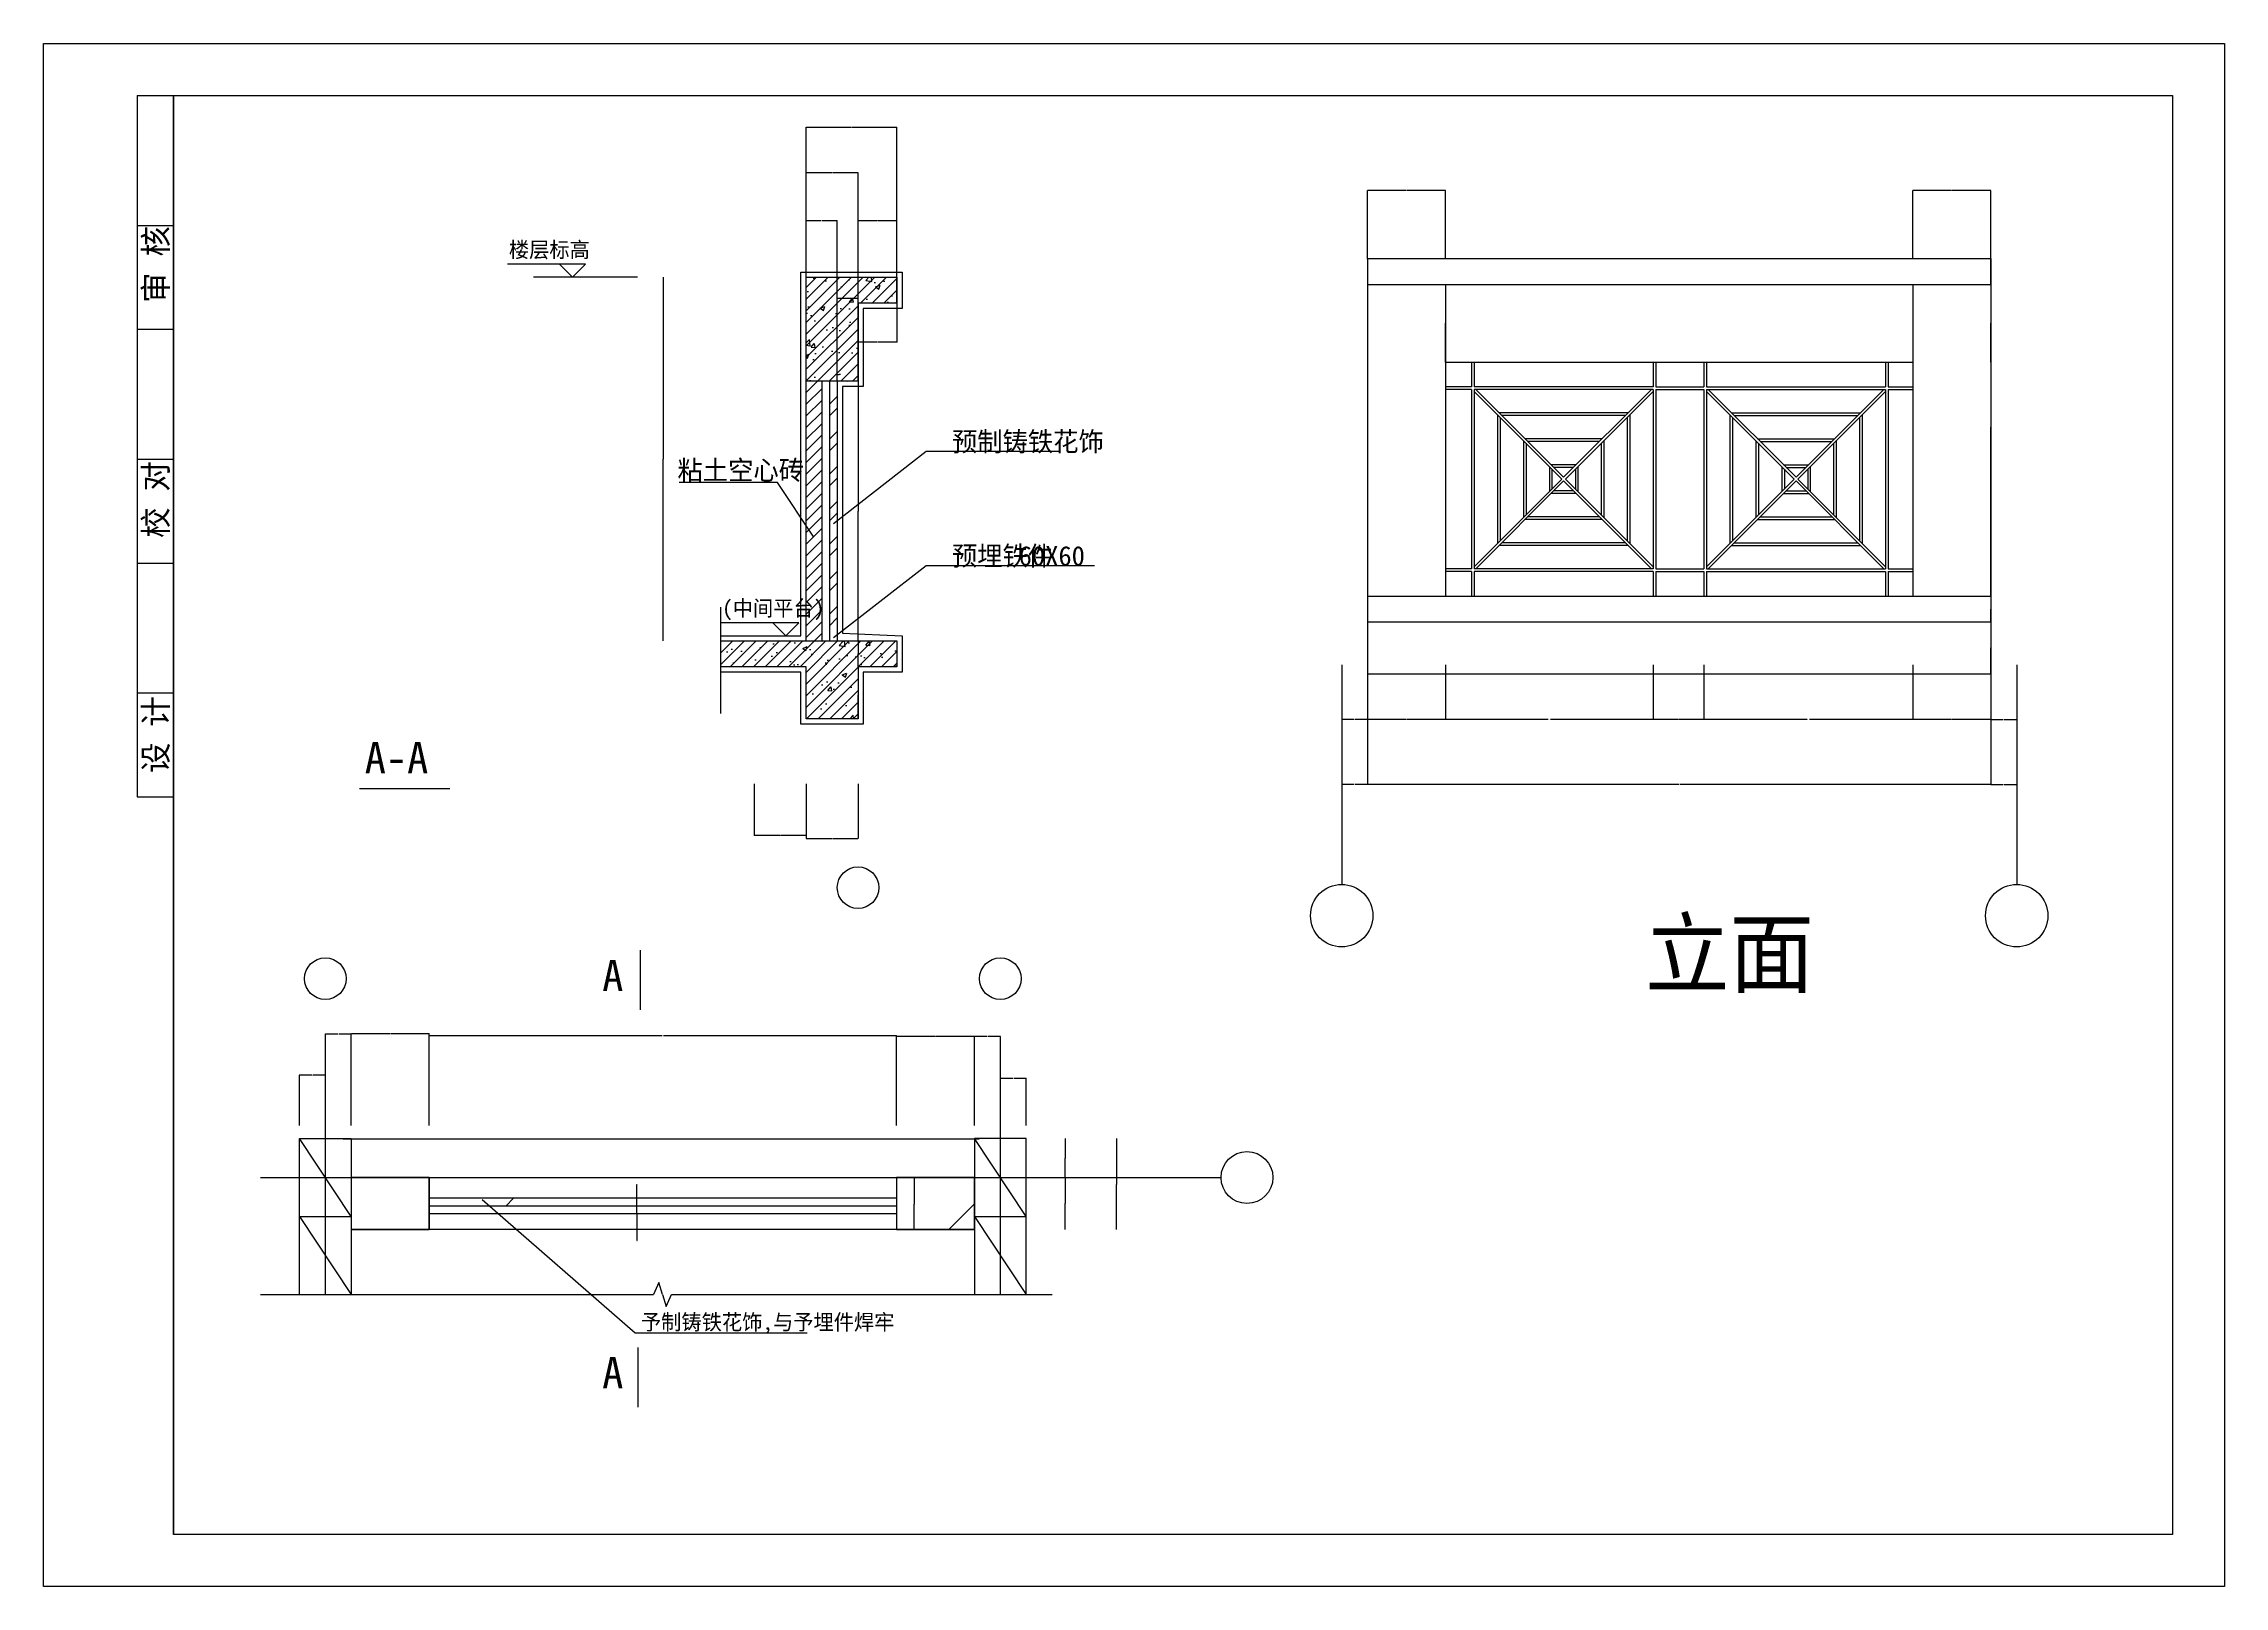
# Model space of a CAD drawing. Header units: metres. Extents: x -304948 to -288070, y -1095 to 10857.
# Drawn here: x -304944 to -296544, y -1095 to 4845 of the extents above; entities that cross this region are included whole.
import ezdxf

# ---------------------------------------------------------------- set-up
doc = ezdxf.new("R2010")
doc.units = ezdxf.units.M
for name, color, linetype in [('A', 230, 'Continuous'), ('AXIS', 3, 'Continuous'), ('DIM', 3, 'Continuous'), ('LAYER1', 7, 'Continuous'), ('LINE', 2, 'Continuous'), ('TK', 143, 'Continuous'), ('WALL', 7, 'Continuous'), ('WALL1', 2, 'Continuous')]:
    doc.layers.add(name, color=color, linetype=linetype)
doc.dimstyles.get("Standard").update_dxf_attribs({"dimtxt": 2.5, "dimasz": 2.5, "dimexe": 1.25, "dimexo": 0.625, "dimtad": 1, "dimcen": 2.5, "dimazin": 3, "dimtfac": 1, "dimtmove": 0, "dimatfit": 3})

# ---------------------------------------------------------------- blocks, each defined once
blk = doc.blocks.new('*D117')
for p, q in [((-302206.84, 1995.39), (-302206.84, 1796.59)), ((-302006.84, 1995.39), (-302006.84, 1796.59)), ((-302108.34, 1796.59), (-302207.09, 1796.59)), ((-302006.59, 1796.59), (-302105.34, 1796.59))]:
    blk.add_line(p, q)
at = {"layer": 'Defpoints'}
for p in [(-302206.84, 1995.39), (-302006.84, 1995.39), (-302006.84, 1796.59)]:
    blk.add_point(p, dxfattribs=at)
at = {"layer": 'DIM', "insert": (-302106.84, 1796.59), "char_height": 1, "attachment_point": 5}
blk.add_mtext('200', dxfattribs=at)
blk = doc.blocks.new('*D118')
for p, q in [((-303910.15, 873.7), (-303958.9, 873.7)), ((-303958.65, 679.21), (-303958.65, 873.7)), ((-303858.4, 873.7), (-303907.15, 873.7)), ((-303858.65, 679.21), (-303858.65, 873.7))]:
    blk.add_line(p, q)
at = {"layer": 'Defpoints'}
for p in [(-303858.65, 873.7), (-303958.65, 679.21), (-303858.65, 679.21)]:
    blk.add_point(p, dxfattribs=at)
at = {"layer": 'DIM', "insert": (-303908.65, 873.7), "char_height": 1, "attachment_point": 5}
blk.add_mtext('100', dxfattribs=at)
blk = doc.blocks.new('*D119')
for p, q in [((-303858.65, 679.21), (-303858.65, 1032.5)), ((-303858.4, 1032.5), (-303810.15, 1032.5)), ((-303807.15, 1032.5), (-303758.9, 1032.5)), ((-303758.65, 679.21), (-303758.65, 1032.5))]:
    blk.add_line(p, q)
at = {"layer": 'Defpoints'}
for p in [(-303858.65, 1032.5), (-303858.65, 679.21), (-303758.65, 679.21)]:
    blk.add_point(p, dxfattribs=at)
at = {"layer": 'DIM', "insert": (-303808.65, 1032.5), "char_height": 1, "attachment_point": 5}
blk.add_mtext('100', dxfattribs=at)
blk = doc.blocks.new('*D120')
for p, q in [((-303758.65, 679.21), (-303758.65, 1033.5)), ((-303758.4, 1033.5), (-303610.15, 1033.5)), ((-303607.15, 1033.5), (-303458.9, 1033.5)), ((-303458.65, 679.21), (-303458.65, 1033.5))]:
    blk.add_line(p, q)
at = {"layer": 'Defpoints'}
for p in [(-303758.65, 1033.5), (-303758.65, 679.21), (-303458.65, 679.21)]:
    blk.add_point(p, dxfattribs=at)
at = {"layer": 'DIM', "insert": (-303608.65, 1033.5), "char_height": 1, "attachment_point": 5}
blk.add_mtext('300', dxfattribs=at)
blk = doc.blocks.new('*D121')
for p, q in [((-303458.65, 679.21), (-303458.65, 1026.08)), ((-303458.4, 1026.08), (-302560.65, 1026.08)), ((-302556.65, 1026.08), (-301658.9, 1026.08)), ((-301658.65, 679.21), (-301658.65, 1026.08))]:
    blk.add_line(p, q)
at = {"layer": 'Defpoints'}
for p in [(-303458.65, 1026.08), (-303458.65, 679.21), (-301658.65, 679.21)]:
    blk.add_point(p, dxfattribs=at)
at = {"layer": 'DIM', "insert": (-302558.65, 1026.08), "char_height": 1, "attachment_point": 5}
blk.add_mtext('1800', dxfattribs=at)
blk = doc.blocks.new('*D122')
for p, q in [((-301510.15, 1022.37), (-301658.9, 1022.37)), ((-301658.65, 679.21), (-301658.65, 1022.37)), ((-301358.4, 1022.37), (-301507.15, 1022.37)), ((-301358.65, 679.21), (-301358.65, 1022.37))]:
    blk.add_line(p, q)
at = {"layer": 'Defpoints'}
for p in [(-301358.65, 1022.37), (-301658.65, 679.21), (-301358.65, 679.21)]:
    blk.add_point(p, dxfattribs=at)
at = {"layer": 'DIM', "insert": (-301508.65, 1022.37), "char_height": 1, "attachment_point": 5}
blk.add_mtext('300', dxfattribs=at)
blk = doc.blocks.new('*D123')
for p, q in [((-301310.15, 1022.6), (-301358.9, 1022.6)), ((-301358.65, 679.21), (-301358.65, 1022.6)), ((-301258.4, 1022.6), (-301307.15, 1022.6)), ((-301258.65, 679.21), (-301258.65, 1022.6))]:
    blk.add_line(p, q)
at = {"layer": 'Defpoints'}
for p in [(-301258.65, 1022.6), (-301358.65, 679.21), (-301258.65, 679.21)]:
    blk.add_point(p, dxfattribs=at)
at = {"layer": 'DIM', "insert": (-301308.65, 1022.6), "char_height": 1, "attachment_point": 5}
blk.add_mtext('100', dxfattribs=at)
blk = doc.blocks.new('*D124')
for p, q in [((-301258.65, 679.21), (-301258.65, 861.58)), ((-301258.4, 861.58), (-301210.15, 861.58)), ((-301207.15, 861.58), (-301158.9, 861.58)), ((-301158.65, 679.21), (-301158.65, 861.58))]:
    blk.add_line(p, q)
at = {"layer": 'Defpoints'}
for p in [(-301258.65, 861.58), (-301258.65, 679.21), (-301158.65, 679.21)]:
    blk.add_point(p, dxfattribs=at)
at = {"layer": 'DIM', "insert": (-301208.65, 861.58), "char_height": 1, "attachment_point": 5}
blk.add_mtext('100', dxfattribs=at)
blk = doc.blocks.new('*D125')
for p, q in [((-301008.65, 629.21), (-301008.65, 554.21)), ((-301008.9, 554.21), (-301009.15, 554.21)), ((-301008.65, 479.21), (-301008.65, 554.21)), ((-301008.65, 554.21), (-301008.65, 554.21)), ((-301008.4, 554.21), (-301008.15, 554.21))]:
    blk.add_line(p, q)
at = {"layer": 'Defpoints'}
for p in [(-301008.65, 629.21), (-301008.65, 554.21), (-301008.65, 479.21)]:
    blk.add_point(p, dxfattribs=at)
at = {"layer": 'DIM', "insert": (-301008.65, 555.335), "char_height": 1, "attachment_point": 5}
blk.add_mtext('0', dxfattribs=at)
blk = doc.blocks.new('*D126')
for p, q in [((-301008.65, 479.21), (-301008.65, 379.21)), ((-301008.9, 379.21), (-301009.15, 379.21)), ((-301008.65, 279.21), (-301008.65, 379.21)), ((-301008.65, 379.21), (-301008.65, 379.21)), ((-301008.4, 379.21), (-301008.15, 379.21))]:
    blk.add_line(p, q)
at = {"layer": 'Defpoints'}
for p in [(-301008.65, 479.21), (-301008.65, 379.21), (-301008.65, 279.21)]:
    blk.add_point(p, dxfattribs=at)
at = {"layer": 'DIM', "insert": (-301008.65, 380.335), "char_height": 1, "attachment_point": 5}
blk.add_mtext('0', dxfattribs=at)
blk = doc.blocks.new('*D127')
for p, q in [((-300811.82, 629.21), (-300811.82, 451.91)), ((-300812.07, 451.91), (-300812.32, 451.91)), ((-300811.82, 279.21), (-300811.82, 451.91)), ((-300811.82, 451.91), (-300811.82, 451.91)), ((-300811.57, 451.91), (-300811.32, 451.91))]:
    blk.add_line(p, q)
at = {"layer": 'Defpoints'}
for p in [(-300811.82, 629.21), (-300811.82, 451.91), (-300811.82, 279.21)]:
    blk.add_point(p, dxfattribs=at)
at = {"layer": 'DIM', "insert": (-300811.82, 453.035), "char_height": 1, "attachment_point": 5}
blk.add_mtext('0', dxfattribs=at)
blk = doc.blocks.new('*D128')
for p, q in [((-302658.65, 339.21), (-302658.65, 236.41)), ((-302658.65, 279.21), (-302658.65, 236.41)), ((-302658.9, 236.41), (-302659.15, 236.41)), ((-302658.65, 236.41), (-302658.65, 236.41)), ((-302658.4, 236.41), (-302658.15, 236.41))]:
    blk.add_line(p, q)
at = {"layer": 'Defpoints'}
for p in [(-302658.65, 339.21), (-302658.65, 279.21), (-302658.65, 236.41)]:
    blk.add_point(p, dxfattribs=at)
at = {"layer": 'DIM', "insert": (-302658.65, 237.535), "char_height": 1, "attachment_point": 5}
blk.add_mtext('0', dxfattribs=at)
blk = doc.blocks.new('*D129')
for p, q in [((-302658.9, 384.85), (-302659.15, 384.85)), ((-302658.65, 339.21), (-302658.65, 384.85)), ((-302658.65, 369.21), (-302658.65, 384.85)), ((-302658.65, 384.85), (-302658.65, 384.85)), ((-302658.4, 384.85), (-302658.15, 384.85))]:
    blk.add_line(p, q)
at = {"layer": 'Defpoints'}
for p in [(-302658.65, 384.85), (-302658.65, 369.21), (-302658.65, 339.21)]:
    blk.add_point(p, dxfattribs=at)
at = {"layer": 'DIM', "insert": (-302658.65, 385.975), "char_height": 1, "attachment_point": 5}
blk.add_mtext('0', dxfattribs=at)
blk = doc.blocks.new('*D130')
for p, q in [((-302658.9, 452.45), (-302659.15, 452.45)), ((-302658.65, 369.21), (-302658.65, 452.45)), ((-302658.65, 399.21), (-302658.65, 452.45)), ((-302658.65, 452.45), (-302658.65, 452.45)), ((-302658.4, 452.45), (-302658.15, 452.45))]:
    blk.add_line(p, q)
at = {"layer": 'Defpoints'}
for p in [(-302658.65, 452.45), (-302658.65, 399.21), (-302658.65, 369.21)]:
    blk.add_point(p, dxfattribs=at)
at = {"layer": 'DIM', "insert": (-302658.65, 453.575), "char_height": 1, "attachment_point": 5}
blk.add_mtext('0', dxfattribs=at)
blk = doc.blocks.new('*D131')
for p, q in [((-302556.84, 3945.39), (-302556.84, 3245.39)), ((-302557.09, 3245.39), (-302557.34, 3245.39)), ((-302556.84, 2545.39), (-302556.84, 3245.39)), ((-302556.84, 3245.39), (-302556.84, 3245.39)), ((-302556.59, 3245.39), (-302556.34, 3245.39))]:
    blk.add_line(p, q)
at = {"layer": 'Defpoints'}
for p in [(-302556.84, 3945.39), (-302556.84, 3245.39), (-302556.84, 2545.39)]:
    blk.add_point(p, dxfattribs=at)
at = {"layer": 'DIM', "insert": (-302556.84, 3246.515), "char_height": 1, "attachment_point": 5}
blk.add_mtext('0', dxfattribs=at)
blk = doc.blocks.new('*D132')
for p, q in [((-302006.84, 1995.39), (-302006.84, 1784.55)), ((-301806.84, 1995.39), (-301806.84, 1784.55)), ((-302006.59, 1784.55), (-301908.34, 1784.55)), ((-301905.34, 1784.55), (-301807.09, 1784.55))]:
    blk.add_line(p, q)
at = {"layer": 'Defpoints'}
for p in [(-302006.84, 1995.39), (-301806.84, 1995.39), (-302006.84, 1784.55)]:
    blk.add_point(p, dxfattribs=at)
at = {"layer": 'DIM', "insert": (-301906.84, 1784.55), "char_height": 1, "attachment_point": 5}
blk.add_mtext('200', dxfattribs=at)
blk = doc.blocks.new('*D133')
for p, q in [((-301590.13, 476.96), (-301590.13, 376.96)), ((-301590.38, 376.96), (-301590.63, 376.96)), ((-301590.13, 276.96), (-301590.13, 376.96)), ((-301590.13, 376.96), (-301590.13, 376.96)), ((-301589.88, 376.96), (-301589.63, 376.96))]:
    blk.add_line(p, q)
at = {"layer": 'Defpoints'}
for p in [(-301590.13, 476.96), (-301590.13, 376.96), (-301590.13, 276.96)]:
    blk.add_point(p, dxfattribs=at)
at = {"layer": 'DIM', "insert": (-301590.13, 378.085), "char_height": 1, "attachment_point": 5}
blk.add_mtext('0', dxfattribs=at)
blk = doc.blocks.new('*D134')
for p, q in [((-299843.81, 2418.27), (-299843.81, 1992.57)), ((-297443.81, 2418.27), (-297443.81, 1992.57)), ((-298645.81, 1992.57), (-299844.06, 1992.57)), ((-297443.56, 1992.57), (-298641.81, 1992.57))]:
    blk.add_line(p, q)
at = {"layer": 'Defpoints'}
for p in [(-299843.81, 2418.27), (-297443.81, 2418.27), (-297443.81, 1992.57)]:
    blk.add_point(p, dxfattribs=at)
at = {"layer": 'DIM', "insert": (-298643.81, 1992.57), "char_height": 1, "attachment_point": 5}
blk.add_mtext('2400', dxfattribs=at)
blk = doc.blocks.new('*D135')
for p, q in [((-297443.81, 2203.22), (-297443.81, 1992.57)), ((-297343.81, 2203.22), (-297343.81, 1992.57)), ((-297443.56, 1992.57), (-297395.31, 1992.57)), ((-297392.31, 1992.57), (-297344.06, 1992.57))]:
    blk.add_line(p, q)
at = {"layer": 'Defpoints'}
for p in [(-297443.81, 2203.22), (-297343.81, 2203.22), (-297443.81, 1992.57)]:
    blk.add_point(p, dxfattribs=at)
at = {"layer": 'DIM', "insert": (-297393.81, 1992.57), "char_height": 1, "attachment_point": 5}
blk.add_mtext('100', dxfattribs=at)
blk = doc.blocks.new('*D136')
for p, q in [((-297443.81, 2453.22), (-297443.81, 2242.57)), ((-297343.81, 2453.22), (-297343.81, 2242.57)), ((-297443.56, 2242.57), (-297395.31, 2242.57)), ((-297392.31, 2242.57), (-297344.06, 2242.57))]:
    blk.add_line(p, q)
at = {"layer": 'Defpoints'}
for p in [(-297443.81, 2453.22), (-297343.81, 2453.22), (-297443.81, 2242.57)]:
    blk.add_point(p, dxfattribs=at)
at = {"layer": 'DIM', "insert": (-297393.81, 2242.57), "char_height": 1, "attachment_point": 5}
blk.add_mtext('100', dxfattribs=at)
blk = doc.blocks.new('*D137')
for p, q in [((-297743.81, 2453.22), (-297743.81, 2242.57)), ((-297443.81, 2453.22), (-297443.81, 2242.57)), ((-297595.31, 2242.57), (-297744.06, 2242.57)), ((-297443.56, 2242.57), (-297592.31, 2242.57))]:
    blk.add_line(p, q)
at = {"layer": 'Defpoints'}
for p in [(-297743.81, 2453.22), (-297443.81, 2453.22), (-297443.81, 2242.57)]:
    blk.add_point(p, dxfattribs=at)
at = {"layer": 'DIM', "insert": (-297593.81, 2242.57), "char_height": 1, "attachment_point": 5}
blk.add_mtext('300', dxfattribs=at)
blk = doc.blocks.new('*D138')
for p, q in [((-297595.31, 4279.33), (-297744.06, 4279.33)), ((-297743.81, 4015.49), (-297743.81, 4279.33)), ((-297443.56, 4279.33), (-297592.31, 4279.33)), ((-297443.81, 4015.49), (-297443.81, 4279.33))]:
    blk.add_line(p, q)
at = {"layer": 'Defpoints'}
for p in [(-297443.81, 4279.33), (-297743.81, 4015.49), (-297443.81, 4015.49)]:
    blk.add_point(p, dxfattribs=at)
at = {"layer": 'DIM', "insert": (-297593.81, 4279.33), "char_height": 1, "attachment_point": 5}
blk.add_mtext('300', dxfattribs=at)
blk = doc.blocks.new('*D139')
for p, q in [((-299943.81, 2203.22), (-299943.81, 1992.57)), ((-299843.81, 2203.22), (-299843.81, 1992.57)), ((-299895.31, 1992.57), (-299944.06, 1992.57)), ((-299843.56, 1992.57), (-299892.31, 1992.57))]:
    blk.add_line(p, q)
at = {"layer": 'Defpoints'}
for p in [(-299943.81, 2203.22), (-299843.81, 2203.22), (-299843.81, 1992.57)]:
    blk.add_point(p, dxfattribs=at)
at = {"layer": 'DIM', "insert": (-299893.81, 1992.57), "char_height": 1, "attachment_point": 5}
blk.add_mtext('100', dxfattribs=at)
blk = doc.blocks.new('*D140')
for p, q in [((-299943.81, 2453.22), (-299943.81, 2242.57)), ((-299843.81, 2453.22), (-299843.81, 2242.57)), ((-299895.31, 2242.57), (-299944.06, 2242.57)), ((-299843.56, 2242.57), (-299892.31, 2242.57))]:
    blk.add_line(p, q)
at = {"layer": 'Defpoints'}
for p in [(-299943.81, 2453.22), (-299843.81, 2453.22), (-299843.81, 2242.57)]:
    blk.add_point(p, dxfattribs=at)
at = {"layer": 'DIM', "insert": (-299893.81, 2242.57), "char_height": 1, "attachment_point": 5}
blk.add_mtext('100', dxfattribs=at)
blk = doc.blocks.new('*D141')
for p, q in [((-299843.81, 2453.22), (-299843.81, 2242.57)), ((-299543.81, 2453.22), (-299543.81, 2242.57)), ((-299695.31, 2242.57), (-299844.06, 2242.57)), ((-299543.56, 2242.57), (-299692.31, 2242.57))]:
    blk.add_line(p, q)
at = {"layer": 'Defpoints'}
for p in [(-299843.81, 2453.22), (-299543.81, 2453.22), (-299543.81, 2242.57)]:
    blk.add_point(p, dxfattribs=at)
at = {"layer": 'DIM', "insert": (-299693.81, 2242.57), "char_height": 1, "attachment_point": 5}
blk.add_mtext('300', dxfattribs=at)
blk = doc.blocks.new('*D142')
for p, q in [((-299543.81, 2453.22), (-299543.81, 2242.57)), ((-298743.81, 2453.22), (-298743.81, 2242.57)), ((-299148.31, 2242.57), (-299544.06, 2242.57)), ((-298743.56, 2242.57), (-299139.31, 2242.57))]:
    blk.add_line(p, q)
at = {"layer": 'Defpoints'}
for p in [(-299543.81, 2453.22), (-298743.81, 2453.22), (-298743.81, 2242.57)]:
    blk.add_point(p, dxfattribs=at)
at = {"layer": 'DIM', "insert": (-299143.81, 2242.57), "char_height": 1, "attachment_point": 5}
blk.add_mtext('8X100=800', dxfattribs=at)
blk = doc.blocks.new('*D143')
for p, q in [((-298743.81, 2453.22), (-298743.81, 2242.57)), ((-298548.81, 2453.22), (-298548.81, 2242.57)), ((-298647.81, 2242.57), (-298744.06, 2242.57)), ((-298548.56, 2242.57), (-298644.81, 2242.57))]:
    blk.add_line(p, q)
at = {"layer": 'Defpoints'}
for p in [(-298743.81, 2453.22), (-298548.81, 2453.22), (-298548.81, 2242.57)]:
    blk.add_point(p, dxfattribs=at)
at = {"layer": 'DIM', "insert": (-298646.31, 2242.57), "char_height": 1, "attachment_point": 5}
blk.add_mtext('200', dxfattribs=at)
blk = doc.blocks.new('*D144')
for p, q in [((-298548.81, 2453.22), (-298548.81, 2242.57)), ((-297743.81, 2453.22), (-297743.81, 2242.57)), ((-298150.81, 2242.57), (-298549.06, 2242.57)), ((-297743.56, 2242.57), (-298141.81, 2242.57))]:
    blk.add_line(p, q)
at = {"layer": 'Defpoints'}
for p in [(-298548.81, 2453.22), (-297743.81, 2453.22), (-297743.81, 2242.57)]:
    blk.add_point(p, dxfattribs=at)
at = {"layer": 'DIM', "insert": (-298146.31, 2242.57), "char_height": 1, "attachment_point": 5}
blk.add_mtext('8X100=800', dxfattribs=at)
blk = doc.blocks.new('*D145')
for p, q in [((-299695.31, 4279.33), (-299844.06, 4279.33)), ((-299843.81, 4015.49), (-299843.81, 4279.33)), ((-299543.56, 4279.33), (-299692.31, 4279.33)), ((-299543.81, 4015.49), (-299543.81, 4279.33))]:
    blk.add_line(p, q)
at = {"layer": 'Defpoints'}
for p in [(-299543.81, 4279.33), (-299843.81, 4015.49), (-299543.81, 4015.49)]:
    blk.add_point(p, dxfattribs=at)
at = {"layer": 'DIM', "insert": (-299693.81, 4279.33), "char_height": 1, "attachment_point": 5}
blk.add_mtext('300', dxfattribs=at)
blk = doc.blocks.new('*D146')
for p, q in [((-299543.81, 3918.27), (-299543.81, 3768.27)), ((-299544.06, 3768.27), (-299544.31, 3768.27)), ((-299543.81, 3618.27), (-299543.81, 3768.27)), ((-299543.81, 3768.27), (-299543.81, 3768.27)), ((-299543.56, 3768.27), (-299543.31, 3768.27))]:
    blk.add_line(p, q)
at = {"layer": 'Defpoints'}
for p in [(-299543.81, 3918.27), (-299543.81, 3768.27), (-299543.81, 3618.27)]:
    blk.add_point(p, dxfattribs=at)
at = {"layer": 'DIM', "insert": (-299543.81, 3769.395), "char_height": 1, "attachment_point": 5}
blk.add_mtext('0', dxfattribs=at)
blk = doc.blocks.new('*D147')
for p, q in [((-297443.81, 4018.27), (-297443.81, 3368.27)), ((-297444.06, 3368.27), (-297444.31, 3368.27)), ((-297443.81, 2718.27), (-297443.81, 3368.27)), ((-297443.81, 3368.27), (-297443.81, 3368.27)), ((-297443.56, 3368.27), (-297443.31, 3368.27))]:
    blk.add_line(p, q)
at = {"layer": 'Defpoints'}
for p in [(-297443.81, 4018.27), (-297443.81, 3368.27), (-297443.81, 2718.27)]:
    blk.add_point(p, dxfattribs=at)
at = {"layer": 'DIM', "insert": (-297443.81, 3369.395), "char_height": 1, "attachment_point": 5}
blk.add_mtext('0', dxfattribs=at)
blk = doc.blocks.new('*D148')
for p, q in [((-297443.81, 3918.27), (-297443.81, 3768.27)), ((-297444.06, 3768.27), (-297444.31, 3768.27)), ((-297443.81, 3618.27), (-297443.81, 3768.27)), ((-297443.81, 3768.27), (-297443.81, 3768.27)), ((-297443.56, 3768.27), (-297443.31, 3768.27))]:
    blk.add_line(p, q)
at = {"layer": 'Defpoints'}
for p in [(-297443.81, 3918.27), (-297443.81, 3768.27), (-297443.81, 3618.27)]:
    blk.add_point(p, dxfattribs=at)
at = {"layer": 'DIM', "insert": (-297443.81, 3769.395), "char_height": 1, "attachment_point": 5}
blk.add_mtext('0', dxfattribs=at)
blk = doc.blocks.new('*D149')
for p, q in [((-297443.81, 3618.27), (-297443.81, 3168.27)), ((-297444.06, 3168.27), (-297444.31, 3168.27)), ((-297443.81, 2718.27), (-297443.81, 3168.27)), ((-297443.81, 3168.27), (-297443.81, 3168.27)), ((-297443.56, 3168.27), (-297443.31, 3168.27))]:
    blk.add_line(p, q)
at = {"layer": 'Defpoints'}
for p in [(-297443.81, 3618.27), (-297443.81, 3168.27), (-297443.81, 2718.27)]:
    blk.add_point(p, dxfattribs=at)
at = {"layer": 'DIM', "insert": (-297443.81, 3169.395), "char_height": 1, "attachment_point": 5}
blk.add_mtext('9X100=900', dxfattribs=at)
blk = doc.blocks.new('*D150')
for p, q in [((-297443.81, 2718.27), (-297443.81, 2668.27)), ((-297444.06, 2668.27), (-297444.31, 2668.27)), ((-297443.81, 2618.27), (-297443.81, 2668.27)), ((-297443.81, 2668.27), (-297443.81, 2668.27)), ((-297443.56, 2668.27), (-297443.31, 2668.27))]:
    blk.add_line(p, q)
at = {"layer": 'Defpoints'}
for p in [(-297443.81, 2718.27), (-297443.81, 2668.27), (-297443.81, 2618.27)]:
    blk.add_point(p, dxfattribs=at)
at = {"layer": 'DIM', "insert": (-297443.81, 2669.395), "char_height": 1, "attachment_point": 5}
blk.add_mtext('0', dxfattribs=at)
blk = doc.blocks.new('*D151')
for p, q in [((-297443.81, 2618.27), (-297443.81, 2518.27)), ((-297444.06, 2518.27), (-297444.31, 2518.27)), ((-297443.81, 2418.27), (-297443.81, 2518.27)), ((-297443.81, 2518.27), (-297443.81, 2518.27)), ((-297443.56, 2518.27), (-297443.31, 2518.27))]:
    blk.add_line(p, q)
at = {"layer": 'Defpoints'}
for p in [(-297443.81, 2618.27), (-297443.81, 2518.27), (-297443.81, 2418.27)]:
    blk.add_point(p, dxfattribs=at)
at = {"layer": 'DIM', "insert": (-297443.81, 2519.395), "char_height": 1, "attachment_point": 5}
blk.add_mtext('0', dxfattribs=at)
blk = doc.blocks.new('*D152')
for p, q in [((-297444.06, 4060.49), (-297444.31, 4060.49)), ((-297443.81, 3918.27), (-297443.81, 4060.49)), ((-297443.81, 4018.27), (-297443.81, 4060.49)), ((-297443.81, 4060.49), (-297443.81, 4060.49)), ((-297443.56, 4060.49), (-297443.31, 4060.49))]:
    blk.add_line(p, q)
at = {"layer": 'Defpoints'}
for p in [(-297443.81, 4060.49), (-297443.81, 4018.27), (-297443.81, 3918.27)]:
    blk.add_point(p, dxfattribs=at)
at = {"layer": 'DIM', "insert": (-297443.81, 4061.615), "char_height": 1, "attachment_point": 5}
blk.add_mtext('0', dxfattribs=at)
blk = doc.blocks.new('*D153')
for p, q in [((-301806.84, 3545.39), (-301806.84, 3045.39)), ((-301807.09, 3045.39), (-301807.34, 3045.39)), ((-301806.84, 2545.39), (-301806.84, 3045.39)), ((-301806.84, 3045.39), (-301806.84, 3045.39)), ((-301806.59, 3045.39), (-301806.34, 3045.39))]:
    blk.add_line(p, q)
at = {"layer": 'Defpoints'}
for p in [(-301806.84, 3545.39), (-301806.84, 3045.39), (-301806.84, 2545.39)]:
    blk.add_point(p, dxfattribs=at)
at = {"layer": 'DIM', "insert": (-301806.84, 3046.515), "char_height": 1, "attachment_point": 5}
blk.add_mtext('0', dxfattribs=at)
blk = doc.blocks.new('*D154')
for p, q in [((-301806.84, 2445.39), (-301806.84, 2338.41)), ((-301807.09, 2338.41), (-301807.34, 2338.41)), ((-301806.84, 2245.39), (-301806.84, 2338.41)), ((-301806.84, 2338.41), (-301806.84, 2338.41)), ((-301806.59, 2338.41), (-301806.34, 2338.41))]:
    blk.add_line(p, q)
at = {"layer": 'Defpoints'}
for p in [(-301806.84, 2445.39), (-301806.84, 2338.41), (-301806.84, 2245.39)]:
    blk.add_point(p, dxfattribs=at)
at = {"layer": 'DIM', "insert": (-301806.84, 2339.535), "char_height": 1, "attachment_point": 5}
blk.add_mtext('0', dxfattribs=at)
blk = doc.blocks.new('*D155')
for p, q in [((-301806.84, 2545.39), (-301806.84, 2495.39)), ((-301807.09, 2495.39), (-301807.34, 2495.39)), ((-301806.84, 2445.39), (-301806.84, 2495.39)), ((-301806.84, 2495.39), (-301806.84, 2495.39)), ((-301806.59, 2495.39), (-301806.34, 2495.39))]:
    blk.add_line(p, q)
at = {"layer": 'Defpoints'}
for p in [(-301806.84, 2545.39), (-301806.84, 2495.39), (-301806.84, 2445.39)]:
    blk.add_point(p, dxfattribs=at)
at = {"layer": 'DIM', "insert": (-301806.84, 2496.515), "char_height": 1, "attachment_point": 5}
blk.add_mtext('0', dxfattribs=at)
blk = doc.blocks.new('*D156')
for p, q in [((-301657.09, 3895.39), (-301657.34, 3895.39)), ((-301656.84, 3945.39), (-301656.84, 3895.39)), ((-301656.84, 3845.39), (-301656.84, 3895.39)), ((-301656.84, 3895.39), (-301656.84, 3895.39)), ((-301656.59, 3895.39), (-301656.34, 3895.39))]:
    blk.add_line(p, q)
at = {"layer": 'Defpoints'}
for p in [(-301656.84, 3945.39), (-301656.84, 3895.39), (-301656.84, 3845.39)]:
    blk.add_point(p, dxfattribs=at)
at = {"layer": 'DIM', "insert": (-301656.84, 3896.515), "char_height": 1, "attachment_point": 5}
blk.add_mtext('0', dxfattribs=at)
blk = doc.blocks.new('*D157')
for p, q in [((-301656.84, 3845.39), (-301656.84, 3695.39)), ((-301733.34, 3695.39), (-301807.09, 3695.39)), ((-301806.84, 3545.39), (-301806.84, 3695.39)), ((-301656.59, 3695.39), (-301730.34, 3695.39))]:
    blk.add_line(p, q)
at = {"layer": 'Defpoints'}
for p in [(-301656.84, 3845.39), (-301656.84, 3695.39), (-301806.84, 3545.39)]:
    blk.add_point(p, dxfattribs=at)
at = {"layer": 'DIM', "insert": (-301731.84, 3695.39), "char_height": 1, "attachment_point": 5}
blk.add_mtext('150', dxfattribs=at)
blk = doc.blocks.new('*D158')
for p, q in [((-302006.84, 3945.39), (-302006.84, 4523.68)), ((-302006.59, 4523.68), (-301833.34, 4523.68)), ((-301830.34, 4523.68), (-301657.09, 4523.68)), ((-301656.84, 3945.39), (-301656.84, 4523.68))]:
    blk.add_line(p, q)
at = {"layer": 'Defpoints'}
for p in [(-302006.84, 4523.68), (-302006.84, 3945.39), (-301656.84, 3945.39)]:
    blk.add_point(p, dxfattribs=at)
at = {"layer": 'DIM', "insert": (-301831.84, 4523.68), "char_height": 1, "attachment_point": 5}
blk.add_mtext('350', dxfattribs=at)
blk = doc.blocks.new('*D159')
for p, q in [((-301806.84, 3545.39), (-301806.84, 4164.11)), ((-301806.59, 4164.11), (-301733.34, 4164.11)), ((-301730.34, 4164.11), (-301657.09, 4164.11)), ((-301656.84, 3845.39), (-301656.84, 4164.11))]:
    blk.add_line(p, q)
at = {"layer": 'Defpoints'}
for p in [(-301806.84, 4164.11), (-301656.84, 3845.39), (-301806.84, 3545.39)]:
    blk.add_point(p, dxfattribs=at)
at = {"layer": 'DIM', "insert": (-301731.84, 4164.11), "char_height": 1, "attachment_point": 5}
blk.add_mtext('150', dxfattribs=at)
blk = doc.blocks.new('*D160')
for p, q in [((-302006.84, 3835.39), (-302006.84, 4349.01)), ((-302006.59, 4349.01), (-301908.34, 4349.01)), ((-301905.34, 4349.01), (-301807.09, 4349.01)), ((-301806.84, 3845.39), (-301806.84, 4349.01))]:
    blk.add_line(p, q)
at = {"layer": 'Defpoints'}
for p in [(-302006.84, 4349.01), (-302006.84, 3835.39), (-301806.84, 3845.39)]:
    blk.add_point(p, dxfattribs=at)
at = {"layer": 'DIM', "insert": (-301906.84, 4349.01), "char_height": 1, "attachment_point": 5}
blk.add_mtext('200', dxfattribs=at)
blk = doc.blocks.new('*D161')
for p, q in [((-301886.84, 3545.39), (-301886.84, 3865.39)), ((-301886.59, 3865.39), (-301847.84, 3865.39)), ((-301845.84, 3865.39), (-301807.09, 3865.39)), ((-301806.84, 3545.39), (-301806.84, 3865.39))]:
    blk.add_line(p, q)
at = {"layer": 'Defpoints'}
for p in [(-301886.84, 3865.39), (-301886.84, 3545.39), (-301806.84, 3545.39)]:
    blk.add_point(p, dxfattribs=at)
at = {"layer": 'DIM', "insert": (-301846.84, 3865.39), "char_height": 1, "attachment_point": 5}
blk.add_mtext('90', dxfattribs=at)
blk = doc.blocks.new('*D162')
for p, q in [((-302006.84, 3545.39), (-302006.84, 4164.11)), ((-302006.59, 4164.11), (-301948.34, 4164.11)), ((-301945.34, 4164.11), (-301887.09, 4164.11)), ((-301886.84, 3545.39), (-301886.84, 4164.11))]:
    blk.add_line(p, q)
at = {"layer": 'Defpoints'}
for p in [(-302006.84, 4164.11), (-302006.84, 3545.39), (-301886.84, 3545.39)]:
    blk.add_point(p, dxfattribs=at)
at = {"layer": 'DIM', "insert": (-301946.84, 4164.11), "char_height": 1, "attachment_point": 5}
blk.add_mtext('120', dxfattribs=at)

msp = doc.modelspace()

# ---------------------------------------------------------------- hatches: boundary and pattern name
h = msp.add_hatch()
h.set_pattern_fill('ANSI32', scale=200)
h.paths.add_polyline_path([(-303458.65, 399.21), (-303458.65, 369.21), (-301658.65, 369.21), (-301658.65, 399.21)])
h = msp.add_hatch()
h.set_pattern_fill('ANSI31', scale=600)
h.paths.add_polyline_path([(-301658.65, 279.21), (-301658.65, 339.21), (-303458.65, 339.21), (-303458.65, 279.21)])
at = {"layer": 'AXIS'}
h = msp.add_hatch(dxfattribs=at)
h.set_pattern_fill('ANSI31', scale=10)
h.paths.add_polyline_path([(-301806.84, 3845.39), (-301656.84, 3845.39), (-301656.84, 3945.39), (-302006.84, 3945.39), (-302006.84, 3545.39), (-301946.84, 3545.39), (-301806.84, 3545.39)])
h = msp.add_hatch(dxfattribs=at)
h.set_pattern_fill('AR-CONC')
h.paths.add_polyline_path([(-301806.84, 3845.39), (-301656.84, 3845.39), (-301656.84, 3945.39), (-302006.84, 3945.39), (-302006.84, 3545.39), (-301946.84, 3545.39), (-301806.84, 3545.39)])
h = msp.add_hatch(dxfattribs=at)
h.set_pattern_fill('ANSI31', scale=10)
h.paths.add_polyline_path([(-301946.84, 3545.39), (-302006.84, 3545.39), (-302006.84, 2545.39), (-301946.84, 2545.39)])
h = msp.add_hatch(dxfattribs=at)
h.set_pattern_fill('ANSI32', scale=10)
h.paths.add_polyline_path([(-301916.84, 2545.39), (-301886.84, 2545.39), (-301886.84, 3545.39), (-301916.84, 3545.39)])
h = msp.add_hatch(dxfattribs=at)
h.set_pattern_fill('ANSI31', scale=10)
h.paths.add_polyline_path([(-301806.84, 2445.39), (-301656.84, 2445.39), (-301656.84, 2545.39), (-302336.84, 2545.39), (-302336.84, 2445.39), (-302006.84, 2445.39), (-302006.84, 2245.39), (-301806.84, 2245.39)])
h = msp.add_hatch(dxfattribs=at)
h.set_pattern_fill('AR-CONC')
h.paths.add_polyline_path([(-301806.84, 2445.39), (-301656.84, 2445.39), (-301656.84, 2545.39), (-302336.84, 2545.39), (-302336.84, 2445.39), (-302006.84, 2445.39), (-302006.84, 2245.39), (-301806.84, 2245.39)])
at = {"layer": 'WALL'}
h = msp.add_hatch(dxfattribs=at)
h.set_pattern_fill('AN31C', scale=300)
h.set_pattern_definition([(45, (0, 0), (-673.5192, 673.5192), [])])
h.paths.add_polyline_path([(-303458.65, 279.21), (-303458.65, 479.21), (-303758.65, 479.21), (-303758.65, 279.21)])
h.paths.add_polyline_path([(-301658.65, 279.21), (-301358.65, 279.21), (-301358.65, 479.21), (-301658.65, 479.21)])

# ---------------------------------------------------------------- linework, layer by layer
for p, q in [((-302856.46, 3995.61), (-303156.46, 3995.61)), ((-302906.46, 3945.61), (-302956.46, 3995.61)), ((-302906.46, 3945.61), (-302856.46, 3995.61)), ((-302656.84, 3945.39), (-303056.84, 3945.39)), ((-302034.97, 2615.23), (-302334.97, 2615.23)), ((-302084.97, 2565.23), (-302134.97, 2615.23)), ((-302084.97, 2565.23), (-302034.97, 2615.23)), ((-303758.65, 329.21), (-303958.65, 629.21)), ((-301158.65, 329.21), (-301358.65, 629.21)), ((-301658.65, 399.21), (-303458.65, 399.21)), ((-301658.65, 369.21), (-303458.65, 369.21)), ((-303254.4, 394.79), (-302665.86, -118.33)), ((-303958.65, 329.21), (-303758.65, 329.21)), ((-303958.65, 329.21), (-303758.65, 29.21)), ((-301358.65, 329.21), (-301158.65, 29.21)), ((-301358.65, 329.21), (-301158.65, 329.21)), ((-304108.65, 29.21), (-302594.98, 29.21)), ((-302573.58, 75.39), (-302594.98, 29.21)), ((-302559.85, 29.21), (-302573.58, 75.39)), ((-302559.85, 29.21), (-302546.12, -16.98)), ((-302546.12, -16.98), (-302524.72, 29.21)), ((-302524.72, 29.21), (-301058.65, 29.21)), ((-302665.86, -118.33), (-302002.92, -118.33))]:
    msp.add_line(p, q)
for points in [[(-303727.1, 1976.7), (-303379.64, 1976.7)], [(-302645.49, 1355.26), (-302645.49, 1125.36)], [(-302654.44, -174.57), (-302654.44, -404.47)]]:
    msp.add_lwpolyline(points)
for centre, radius in [((-301806.84, 1595.39), 80), ((-303858.65, 1245.03), 80), ((-301258.65, 1245.03), 80), ((-300308.65, 479.21), 100)]:
    msp.add_circle(centre, radius)
at = {"layer": 'A'}
for p, q in [((-303858.65, 29.21), (-303858.65, 999.21)), ((-301258.65, 29.21), (-301258.65, 999.21)), ((-304108.65, 479.21), (-300408.65, 479.21))]:
    msp.add_line(p, q, dxfattribs=at)
at = {"layer": 'AXIS'}
for p, q in [((-301901.84, 2997.93), (-301544.99, 3275.39)), ((-301544.99, 3275.39), (-301033.38, 3275.39)), ((-302116.84, 3155.39), (-302495.47, 3155.39)), ((-301976.84, 2945.39), (-302116.84, 3155.39)), ((-301901.84, 2557.93), (-301544.99, 2835.39)), ((-301544.99, 2835.39), (-300895.97, 2835.39)), ((-302336.84, 2675.39), (-302336.84, 2265.39))]:
    msp.add_line(p, q, dxfattribs=at)
at = {"layer": 'DIM'}
for p, q in [((-299943.81, 2305.37), (-299943.81, 1607.52)), ((-297343.81, 2305.37), (-297343.81, 1607.52))]:
    msp.add_line(p, q, dxfattribs=at)
for centre in [(-299943.81, 1487.52), (-297343.81, 1487.52)]:
    msp.add_circle(centre, 120, dxfattribs=at)
at = {"layer": 'LAYER1'}
msp.add_line((-303758.65, 479.21), (-301358.65, 479.21), dxfattribs=at)
at = {"layer": 'LINE'}
for p, q in [((-302026.84, 2565.39), (-302026.84, 3965.39)), ((-302026.84, 3965.39), (-301636.84, 3965.39)), ((-301636.84, 3965.39), (-301636.84, 3825.39)), ((-301786.84, 3825.39), (-301786.84, 3525.39)), ((-301636.84, 3825.39), (-301786.84, 3825.39)), ((-301916.84, 3545.39), (-301916.84, 2545.39)), ((-301886.84, 3545.39), (-301886.84, 2545.39)), ((-301866.84, 3525.39), (-301866.84, 2575.39)), ((-301786.84, 3525.39), (-301866.84, 3525.39)), ((-302336.84, 2565.39), (-302026.84, 2565.39)), ((-301866.84, 2575.39), (-301636.84, 2565.39)), ((-301636.84, 2565.39), (-301636.84, 2425.39)), ((-302026.84, 2425.39), (-302336.84, 2425.39)), ((-302026.84, 2225.39), (-302026.84, 2425.39)), ((-301786.84, 2425.39), (-301786.84, 2225.39)), ((-301636.84, 2425.39), (-301786.84, 2425.39)), ((-301786.84, 2225.39), (-302026.84, 2225.39))]:
    msp.add_line(p, q, dxfattribs=at)
for points in [[(-302006.84, 2545.39), (-302006.84, 3945.39), (-301656.84, 3945.39), (-301656.84, 3845.39), (-301806.84, 3845.39), (-301806.84, 3545.39), (-301946.84, 3545.39), (-302006.84, 3545.39)], [(-301946.84, 3545.39), (-301946.84, 2545.39)], [(-302336.84, 2545.39), (-301656.84, 2545.39), (-301656.84, 2445.39), (-301806.84, 2445.39), (-301806.84, 2245.39), (-302006.84, 2245.39), (-302006.84, 2445.39), (-302336.84, 2445.39)]]:
    msp.add_lwpolyline(points, dxfattribs=at)
at = {"layer": 'TK'}
for p, q in [((-304583.81, 4645.13), (-304583.81, 1945.13)), ((-304583.81, 4645.13), (-304443.81, 4645.13)), ((-304443.81, 4645.13), (-304443.81, -894.87)), ((-304583.81, 4145.13), (-304443.81, 4145.13)), ((-304583.81, 3745.13), (-304443.81, 3745.13)), ((-304583.81, 3245.13), (-304443.81, 3245.13)), ((-304583.81, 2845.13), (-304443.81, 2845.13)), ((-304583.81, 2345.13), (-304443.81, 2345.13)), ((-304583.81, 1945.13), (-304443.81, 1945.13))]:
    msp.add_line(p, q, dxfattribs=at)
for points in [[(-304943.81, -1094.87), (-304943.81, 4845.13), (-296543.81, 4845.13), (-296543.81, -1094.87)], [(-304443.81, -894.87), (-304443.81, 4645.13), (-296743.81, 4645.13), (-296743.81, -894.87)]]:
    msp.add_lwpolyline(points, close=True, dxfattribs=at)
msp.add_lwpolyline([(-304443.81, 4645.13), (-296743.81, 4645.13), (-296743.81, -894.87), (-304443.81, -894.87), (-304443.81, 4645.13)], dxfattribs=at)
at = {"layer": 'WALL'}
for p, q in [((-299843.81, 4018.27), (-297443.81, 4018.27)), ((-299843.81, 4018.27), (-299843.81, 2418.27)), ((-297443.81, 4018.27), (-297443.81, 2418.27)), ((-299843.81, 3918.27), (-297443.81, 3918.27)), ((-299543.81, 3918.27), (-299543.81, 2718.27)), ((-297743.81, 3918.27), (-297743.81, 2718.27)), ((-299543.81, 3618.27), (-297743.81, 3618.27)), ((-299443.81, 3618.27), (-299443.81, 3523.27)), ((-299433.81, 3618.27), (-299433.81, 3523.27)), ((-298743.81, 3618.27), (-298743.81, 3523.27)), ((-298733.81, 3618.27), (-298733.81, 3523.27)), ((-298548.81, 3618.27), (-298548.81, 3523.27)), ((-298538.81, 3618.27), (-298538.81, 3523.27)), ((-297848.81, 3618.27), (-297848.81, 3523.27)), ((-297838.81, 3618.27), (-297838.81, 3523.27)), ((-299443.81, 3523.27), (-299543.81, 3523.27)), ((-299443.81, 3513.27), (-299543.81, 3513.27)), ((-299443.81, 3513.27), (-299443.81, 2823.27)), ((-298743.81, 3523.27), (-299433.81, 3523.27)), ((-298743.81, 3513.27), (-299433.81, 3513.27)), ((-299433.81, 3513.27), (-299433.81, 2823.27)), ((-299433.81, 3506.2), (-299095.88, 3168.27)), ((-299426.74, 3513.27), (-299088.81, 3175.34)), ((-299088.81, 3175.34), (-298750.88, 3513.27)), ((-299081.74, 3168.27), (-298743.81, 3506.2)), ((-298743.81, 3513.27), (-298743.81, 2823.27)), ((-298733.81, 3523.27), (-298548.81, 3523.27)), ((-298733.81, 3513.27), (-298733.81, 2823.27)), ((-298733.81, 3513.27), (-298548.81, 3513.27)), ((-298548.81, 3513.27), (-298548.81, 2823.27)), ((-298538.81, 3523.27), (-297848.81, 3523.27)), ((-298538.81, 3513.27), (-297848.81, 3513.27)), ((-298538.81, 3513.27), (-298538.81, 2823.27)), ((-298200.88, 3168.27), (-298538.81, 3506.2)), ((-298193.81, 3175.34), (-298531.74, 3513.27)), ((-297855.88, 3513.27), (-298193.81, 3175.34)), ((-297848.81, 3506.2), (-298186.74, 3168.27)), ((-297848.81, 3513.27), (-297848.81, 2823.27)), ((-297838.81, 3523.27), (-297743.81, 3523.27)), ((-297838.81, 3513.27), (-297743.81, 3513.27)), ((-297838.81, 3513.27), (-297838.81, 2823.27)), ((-299343.81, 3416.2), (-299343.81, 2920.34)), ((-298840.88, 3423.27), (-299336.74, 3423.27)), ((-299333.81, 3406.2), (-299333.81, 2930.34)), ((-298850.88, 3413.27), (-299326.74, 3413.27)), ((-298843.81, 3406.2), (-298843.81, 2930.34)), ((-298833.81, 3416.2), (-298833.81, 2920.34)), ((-298448.81, 3416.2), (-298448.81, 2920.34)), ((-298441.74, 3423.27), (-297945.88, 3423.27)), ((-298438.81, 3406.2), (-298438.81, 2930.34)), ((-298431.74, 3413.27), (-297955.88, 3413.27)), ((-297948.81, 3406.2), (-297948.81, 2930.34)), ((-297938.81, 3416.2), (-297938.81, 2920.34)), ((-299243.81, 3316.2), (-299243.81, 3020.34)), ((-298940.88, 3323.27), (-299236.74, 3323.27)), ((-299233.81, 3306.2), (-299233.81, 3030.34)), ((-298950.88, 3313.27), (-299226.74, 3313.27)), ((-298943.81, 3306.2), (-298943.81, 3030.34)), ((-298933.81, 3316.2), (-298933.81, 3020.34)), ((-298348.81, 3316.2), (-298348.81, 3020.34)), ((-298341.74, 3323.27), (-298045.88, 3323.27)), ((-298338.81, 3306.2), (-298338.81, 3030.34)), ((-298331.74, 3313.27), (-298055.88, 3313.27)), ((-298048.81, 3306.2), (-298048.81, 3030.34)), ((-298038.81, 3316.2), (-298038.81, 3020.34)), ((-299143.81, 3216.2), (-299143.81, 3120.34)), ((-299040.88, 3223.27), (-299136.74, 3223.27)), ((-299133.81, 3206.2), (-299133.81, 3130.34)), ((-299050.88, 3213.27), (-299126.74, 3213.27)), ((-299043.81, 3206.2), (-299043.81, 3130.34)), ((-299033.81, 3216.2), (-299033.81, 3120.34)), ((-298248.81, 3216.2), (-298248.81, 3120.34)), ((-298241.74, 3223.27), (-298145.88, 3223.27)), ((-298238.81, 3206.2), (-298238.81, 3130.34)), ((-298231.74, 3213.27), (-298155.88, 3213.27)), ((-298148.81, 3206.2), (-298148.81, 3130.34)), ((-298138.81, 3216.2), (-298138.81, 3120.34)), ((-299433.81, 2830.34), (-299095.88, 3168.27)), ((-299426.74, 2823.27), (-299088.81, 3161.2)), ((-299040.88, 3113.27), (-299136.74, 3113.27)), ((-299050.88, 3123.27), (-299126.74, 3123.27)), ((-299088.81, 3161.2), (-298750.88, 2823.27)), ((-299081.74, 3168.27), (-298743.81, 2830.34)), ((-298200.88, 3168.27), (-298538.81, 2830.34)), ((-298193.81, 3161.2), (-298531.74, 2823.27)), ((-298241.74, 3113.27), (-298145.88, 3113.27)), ((-298231.74, 3123.27), (-298155.88, 3123.27)), ((-297855.88, 2823.27), (-298193.81, 3161.2)), ((-297848.81, 2830.34), (-298186.74, 3168.27)), ((-298940.88, 3013.27), (-299236.74, 3013.27)), ((-298950.88, 3023.27), (-299226.74, 3023.27)), ((-298341.74, 3013.27), (-298045.88, 3013.27)), ((-298331.74, 3023.27), (-298055.88, 3023.27)), ((-298840.88, 2913.27), (-299336.74, 2913.27)), ((-298850.88, 2923.27), (-299326.74, 2923.27)), ((-298441.74, 2913.27), (-297945.88, 2913.27)), ((-298431.74, 2923.27), (-297955.88, 2923.27)), ((-299443.81, 2823.27), (-299543.81, 2823.27)), ((-299443.81, 2813.27), (-299543.81, 2813.27)), ((-299443.81, 2813.27), (-299443.81, 2718.27)), ((-298743.81, 2823.27), (-299433.81, 2823.27)), ((-298743.81, 2813.27), (-299433.81, 2813.27)), ((-299433.81, 2813.27), (-299433.81, 2718.27)), ((-298743.81, 2813.27), (-298743.81, 2718.27)), ((-298733.81, 2823.27), (-298548.81, 2823.27)), ((-298733.81, 2813.27), (-298733.81, 2718.27)), ((-298733.81, 2813.27), (-298548.81, 2813.27)), ((-298548.81, 2813.27), (-298548.81, 2718.27)), ((-298538.81, 2823.27), (-297848.81, 2823.27)), ((-298538.81, 2813.27), (-297848.81, 2813.27)), ((-298538.81, 2813.27), (-298538.81, 2718.27)), ((-297848.81, 2813.27), (-297848.81, 2718.27)), ((-297838.81, 2823.27), (-297743.81, 2823.27)), ((-297838.81, 2813.27), (-297838.81, 2718.27)), ((-297838.81, 2813.27), (-297743.81, 2813.27)), ((-299843.81, 2718.27), (-297443.81, 2718.27)), ((-299843.81, 2618.27), (-297443.81, 2618.27)), ((-299843.81, 2418.27), (-297443.81, 2418.27)), ((-301340.13, 626.96), (-303790.13, 626.96))]:
    msp.add_line(p, q, dxfattribs=at)
for points in [[(-303958.65, 29.21), (-303958.65, 629.21), (-303758.65, 629.21), (-303758.65, 479.21)], [(-301158.65, 29.21), (-301158.65, 629.21), (-301358.65, 629.21), (-301358.65, 479.21)], [(-303758.65, 479.21), (-303758.65, 279.21)], [(-303758.65, 479.21), (-303458.65, 479.21)], [(-303458.65, 479.21), (-303458.65, 279.21)], [(-301358.65, 479.21), (-301658.65, 479.21)], [(-301658.65, 479.21), (-301658.65, 279.21)], [(-301358.65, 479.21), (-301358.65, 279.21)], [(-301658.65, 339.21), (-303458.65, 339.21)], [(-303758.65, 279.21), (-303758.65, 29.21)], [(-301358.65, 279.21), (-303758.65, 279.21)], [(-301658.65, 279.21), (-301358.65, 279.21)], [(-301358.65, 279.21), (-301358.65, 29.21)]]:
    msp.add_lwpolyline(points, dxfattribs=at)
for points in [[(-303458.65, 479.21), (-303758.65, 479.21), (-303758.65, 279.21), (-303458.65, 279.21)], [(-301358.65, 479.21), (-301658.65, 479.21), (-301658.65, 279.21), (-301358.65, 279.21)]]:
    msp.add_lwpolyline(points, close=True, dxfattribs=at)

# ---------------------------------------------------------------- texts
for s, height, p in [('楼层标高', 60, (-303151.73, 4021.75)), ('(中间平台)', 60, (-302330.25, 2641.37)), ('A-A', 120, (-303706.95, 2035.82)), ('立面', 250, (-298774.67, 1217.06)), ('A', 120, (-302792.33, 1196.89)), ('予制铸铁花饰,与予埋件焊牢', 60, (-302643.09, -107.19)), ('A', 120, (-302792.33, -332.1))]:
    msp.add_text(s, height=height).set_placement(p)
at = {"layer": 'TK'}
for s, p in [('审 核', (-304467.06, 3847.25)), ('校 对', (-304467.06, 2942.24)), ('设 计', (-304467.06, 2037.23))]:
    msp.add_text(s, height=90, rotation=90, dxfattribs=at).set_placement(p)
at = {"layer": 'WALL1'}
for s, p in [('预制铸铁花饰', (-301444.99, 3275.39)), ('粘土空心砖', (-302502.3, 3165.39)), ('预埋铁件', (-301444.99, 2835.39)), ('60X60', (-301187.99, 2835.39))]:
    msp.add_text(s, height=75, dxfattribs=at).set_placement(p)

# ---------------------------------------------------------------- dimensions: what is measured, and where the dimension line sits
at = {"layer": 'DIM'}
for base, p1, p2, picture, middle in [((-302006.84, 4523.68), (-302006.84, 3945.39), (-301656.84, 3945.39), '*D158', (-301831.84, 4523.68)), ((-302006.84, 4349.01), (-302006.84, 3835.39), (-301806.84, 3845.39), '*D160', (-301906.84, 4349.01)), ((-299543.81, 4279.33), (-299543.81, 4015.49), (-299843.81, 4015.49), '*D145', (-299693.81, 4279.33)), ((-297443.81, 4279.33), (-297443.81, 4015.49), (-297743.81, 4015.49), '*D138', (-297593.81, 4279.33)), ((-302006.84, 4164.11), (-302006.84, 3545.39), (-301886.84, 3545.39), '*D162', (-301946.84, 4164.11)), ((-301806.84, 4164.11), (-301806.84, 3545.39), (-301656.84, 3845.39), '*D159', (-301731.84, 4164.11)), ((-297443.81, 4060.49), (-297443.81, 3918.27), (-297443.81, 4018.27), '*D152', (-297443.81, 4061.615)), ((-297443.81, 3368.27), (-297443.81, 2718.27), (-297443.81, 4018.27), '*D147', (-297443.81, 3369.395)), ((-302556.84, 3245.39), (-302556.84, 2545.39), (-302556.84, 3945.39), '*D131', (-302556.84, 3246.515)), ((-301656.84, 3895.39), (-301656.84, 3945.39), (-301656.84, 3845.39), '*D156', (-301656.84, 3896.515)), ((-299543.81, 3768.27), (-299543.81, 3918.27), (-299543.81, 3618.27), '*D146', (-299543.81, 3769.395)), ((-297443.81, 3768.27), (-297443.81, 3618.27), (-297443.81, 3918.27), '*D148', (-297443.81, 3769.395)), ((-301656.84, 3695.39), (-301656.84, 3845.39), (-301806.84, 3545.39), '*D157', (-301731.84, 3695.39)), ((-301806.84, 3045.39), (-301806.84, 3545.39), (-301806.84, 2545.39), '*D153', (-301806.84, 3046.515)), ((-297443.81, 2668.27), (-297443.81, 2618.27), (-297443.81, 2718.27), '*D150', (-297443.81, 2669.395)), ((-297443.81, 2518.27), (-297443.81, 2418.27), (-297443.81, 2618.27), '*D151', (-297443.81, 2519.395)), ((-301806.84, 2495.39), (-301806.84, 2545.39), (-301806.84, 2445.39), '*D155', (-301806.84, 2496.515)), ((-301806.84, 2338.41), (-301806.84, 2445.39), (-301806.84, 2245.39), '*D154', (-301806.84, 2339.535)), ((-299843.81, 2242.57), (-299843.81, 2453.22), (-299943.81, 2453.22), '*D140', (-299893.81, 2242.57)), ((-299543.81, 2242.57), (-299543.81, 2453.22), (-299843.81, 2453.22), '*D141', (-299693.81, 2242.57)), ((-297443.81, 2242.57), (-297443.81, 2453.22), (-297743.81, 2453.22), '*D137', (-297593.81, 2242.57)), ((-297443.81, 2242.57), (-297443.81, 2453.22), (-297343.81, 2453.22), '*D136', (-297393.81, 2242.57)), ((-297443.81, 1992.57), (-297443.81, 2418.27), (-299843.81, 2418.27), '*D134', (-298643.81, 1992.57)), ((-299843.81, 1992.57), (-299843.81, 2203.22), (-299943.81, 2203.22), '*D139', (-299893.81, 1992.57)), ((-297443.81, 1992.57), (-297443.81, 2203.22), (-297343.81, 2203.22), '*D135', (-297393.81, 1992.57)), ((-302006.84, 1796.59), (-302006.84, 1995.39), (-302206.84, 1995.39), '*D117', (-302106.84, 1796.59)), ((-302006.84, 1784.55), (-302006.84, 1995.39), (-301806.84, 1995.39), '*D132', (-301906.84, 1784.55)), ((-303858.65, 1032.5), (-303858.65, 679.21), (-303758.65, 679.21), '*D119', (-303808.65, 1032.5)), ((-303758.65, 1033.5), (-303758.65, 679.21), (-303458.65, 679.21), '*D120', (-303608.65, 1033.5)), ((-303458.65, 1026.08), (-303458.65, 679.21), (-301658.65, 679.21), '*D121', (-302558.65, 1026.08)), ((-301358.65, 1022.37), (-301358.65, 679.21), (-301658.65, 679.21), '*D122', (-301508.65, 1022.37)), ((-301258.65, 1022.6), (-301258.65, 679.21), (-301358.65, 679.21), '*D123', (-301308.65, 1022.6)), ((-303858.65, 873.7), (-303858.65, 679.21), (-303958.65, 679.21), '*D118', (-303908.65, 873.7)), ((-301258.65, 861.58), (-301258.65, 679.21), (-301158.65, 679.21), '*D124', (-301208.65, 861.58)), ((-301008.65, 554.21), (-301008.65, 629.21), (-301008.65, 479.21), '*D125', (-301008.65, 555.335)), ((-300811.82, 451.91), (-300811.82, 629.21), (-300811.82, 279.21), '*D127', (-300811.82, 453.035)), ((-302658.65, 452.45), (-302658.65, 369.21), (-302658.65, 399.21), '*D130', (-302658.65, 453.575)), ((-301590.13, 376.96), (-301590.13, 276.96), (-301590.13, 476.96), '*D133', (-301590.13, 378.085)), ((-301008.65, 379.21), (-301008.65, 479.21), (-301008.65, 279.21), '*D126', (-301008.65, 380.335)), ((-302658.65, 384.85), (-302658.65, 339.21), (-302658.65, 369.21), '*D129', (-302658.65, 385.975)), ((-302658.65, 236.41), (-302658.65, 279.21), (-302658.65, 339.21), '*D128', (-302658.65, 237.535))]:
    dim = msp.add_linear_dim(base=base, p1=p1, p2=p2, dimstyle='Standard', dxfattribs=at)
    dim.commit()
    dim.dimension.update_dxf_attribs({"geometry": picture, "text_midpoint": middle})
for base, p1, p2, text, picture, middle in [((-301886.84, 3865.39), (-301886.84, 3545.39), (-301806.84, 3545.39), '90', '*D161', (-301846.84, 3865.39)), ((-297443.81, 3168.27), (-297443.81, 2718.27), (-297443.81, 3618.27), '9X100=900', '*D149', (-297443.81, 3169.395)), ((-298743.81, 2242.57), (-298743.81, 2453.22), (-299543.81, 2453.22), '8X100=800', '*D142', (-299143.81, 2242.57)), ((-298548.81, 2242.57), (-298548.81, 2453.22), (-298743.81, 2453.22), '200', '*D143', (-298646.31, 2242.57)), ((-297743.81, 2242.57), (-297743.81, 2453.22), (-298548.81, 2453.22), '8X100=800', '*D144', (-298146.31, 2242.57))]:
    dim = msp.add_linear_dim(base=base, p1=p1, p2=p2, text=text, dimstyle='Standard', dxfattribs=at)
    dim.commit()
    dim.dimension.update_dxf_attribs({"geometry": picture, "text_midpoint": middle})

doc.saveas('drawing.dxf')
